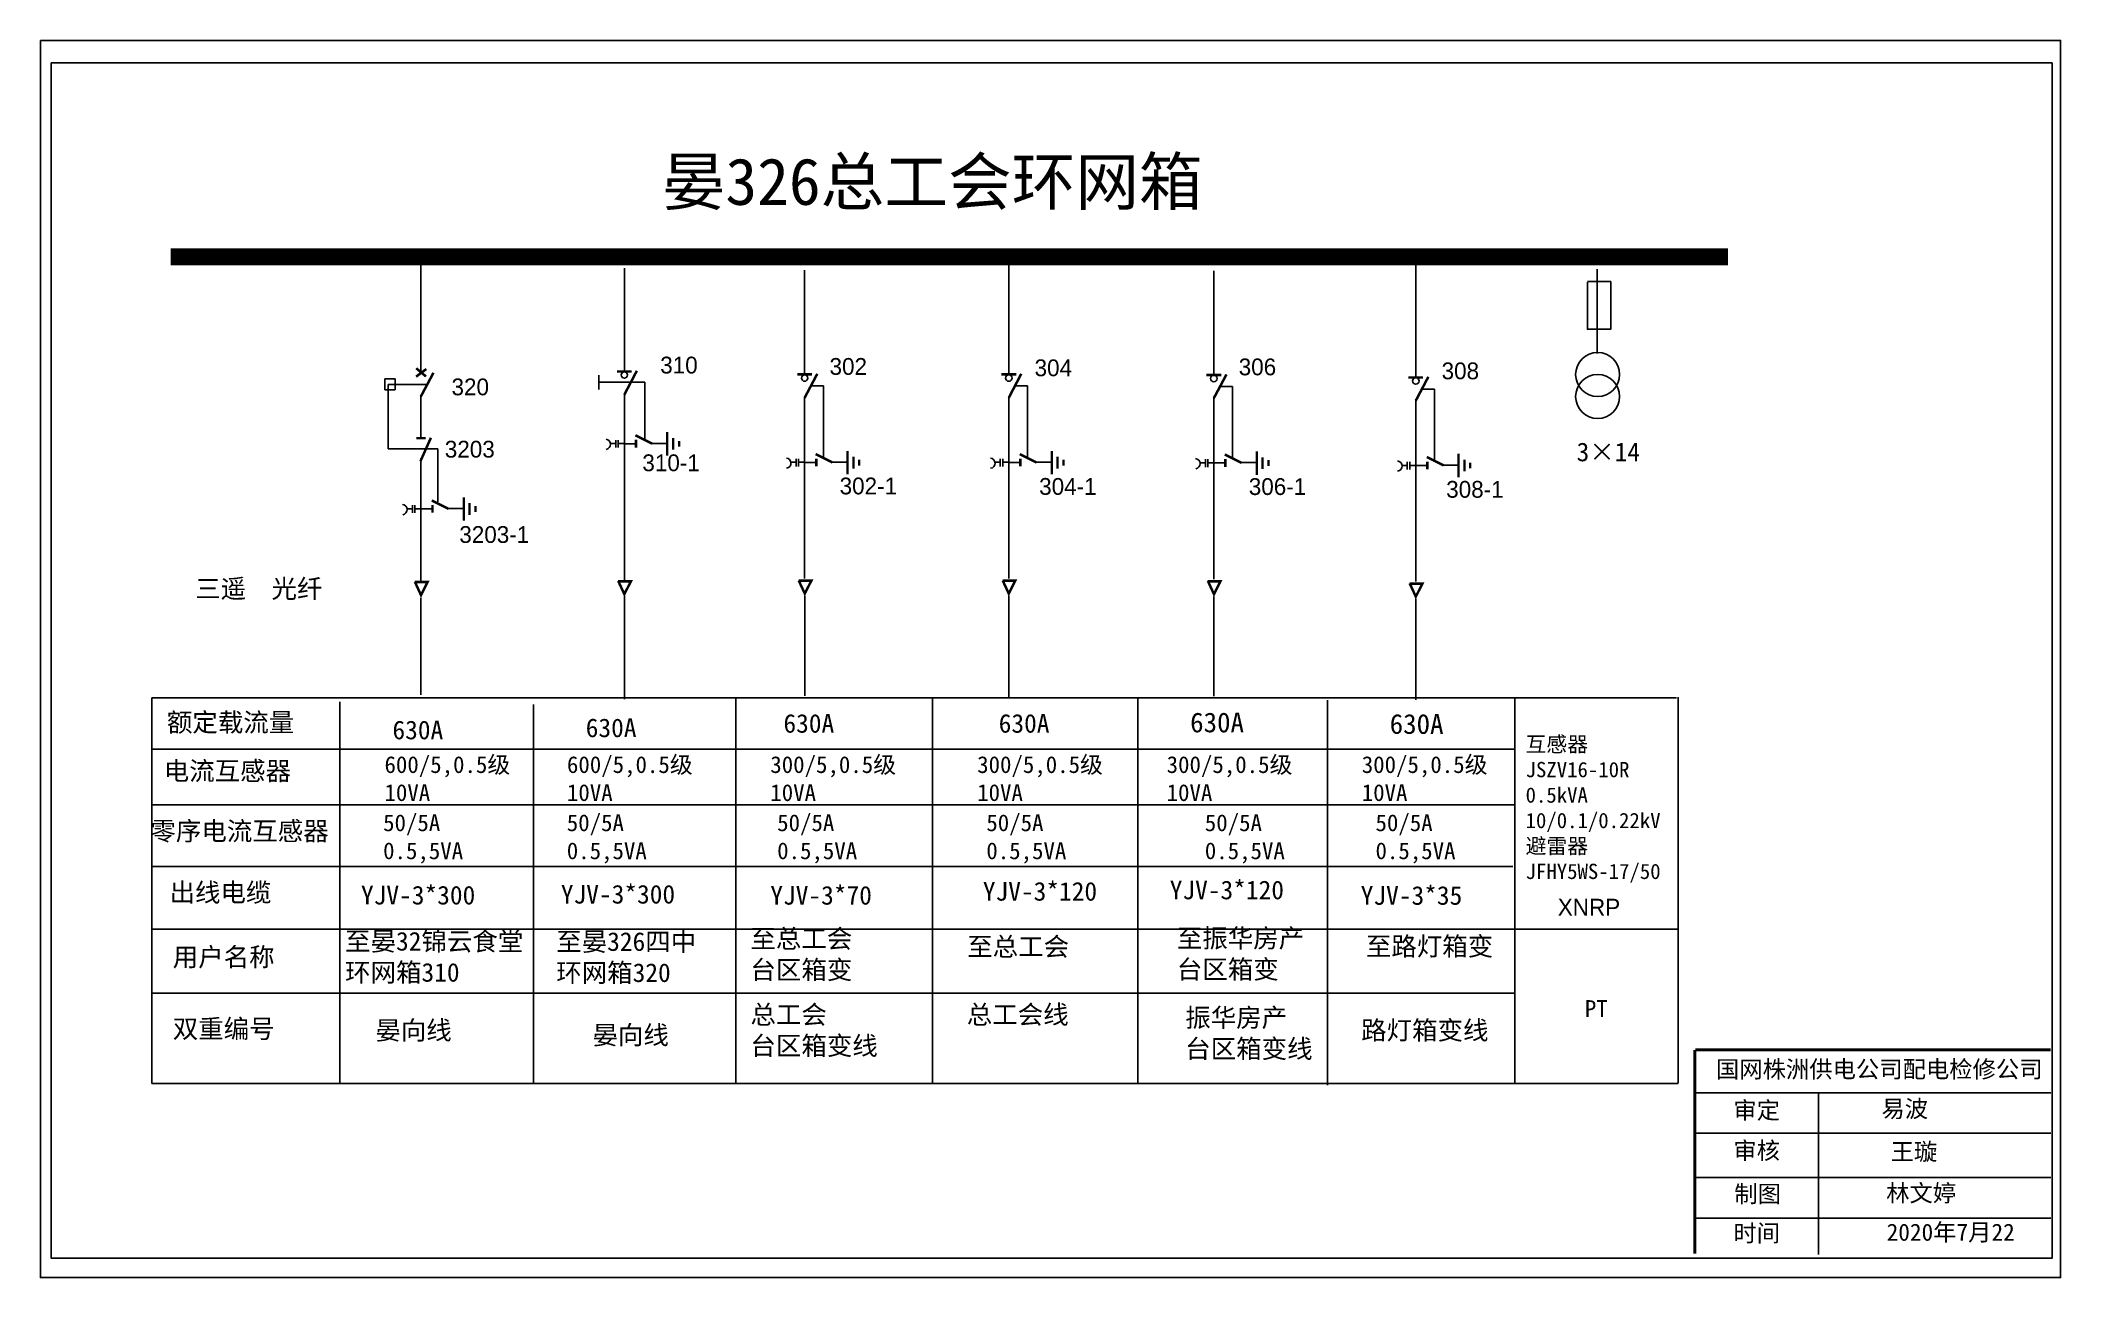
# Model space of a CAD drawing. Extents: x 90 to 673, y -361 to -21.
# Drawn here: x 383.5 to 515.8, y -103.1 to -22.1 of the extents above; entities that cross this region are included whole.
import ezdxf

# ---------------------------------------------------------------- set-up
doc = ezdxf.new("R2010")
doc.units = 0
doc.header["$LTSCALE"] = 0.774411
doc.linetypes.add('ACAD_ISO02W100', pattern=[15, 12, -3])
doc.linetypes.add('CENTER', pattern=[50.8, 31.75, -6.35, 6.35, -6.35])
doc.layers.get('0').update_dxf_attribs({"linetype": 'CONTINUOUS'})
doc.layers.add('2', color=7, linetype='CONTINUOUS')
doc.styles.add('hztxt_txtstyle_0.00_0_0', font='simkai.ttf')
doc.styles.add('hztxt_txtstyle_1.80_0_0', font='', dxfattribs={"height": 1.8, "bigfont": 'hztxt.shx'})
doc.styles.add('hztxt_txtstyle_2.70_0_0', font='simkai.ttf', dxfattribs={"height": 2.7})
doc.styles.add('字体', font='', dxfattribs={"height": 2.5})
doc.styles.get('hztxt_txtstyle_1.80_0_0').set_extended_font_data('hztxt')
doc.styles.get('字体').set_extended_font_data('KaiTi_GB2312')

msp = doc.modelspace()

# ---------------------------------------------------------------- texts
at = {"style": 'hztxt_txtstyle_1.80_0_0'}
for s, p in [('310', (424.05, -43.9)), ('302', (435.14, -43.99)), ('304', (448.57, -44.08)), ('306', (461.94, -44.02)), ('308', (475.23, -44.28)), ('320', (410.38, -45.33)), ('3203', (409.94, -49.41)), ('310-1', (422.88, -50.3)), ('302-1', (435.8, -51.82)), ('304-1', (448.87, -51.85)), ('306-1', (462.6, -51.86)), ('308-1', (475.53, -52.04)), ('3203-1', (410.89, -55)), ('XNRP', (482.84, -79.41))]:
    msp.add_text(s, height=1.1, dxfattribs=at).set_placement(p)
at = {"linetype": 'Continuous', "style": 'hztxt_txtstyle_2.70_0_0'}
msp.add_text('3×14', height=1.223, dxfattribs=at).set_placement((484.07, -49.65))
at = {"insert": (424.15, -29.8), "char_height": 3.0568, "width": 48.7429, "attachment_point": 1, "style": 'hztxt_txtstyle_0.00_0_0'}
msp.add_mtext('{\\fSimSun|b0|i0|c134|p2;晏326总工会环网箱}', dxfattribs=at)
at = {"linetype": 'Continuous', "attachment_point": 1}
for s, insert, char_height, width, style in [('{\\fSimSun|b0|i0|c134|p2;三遥  光纤}', (393.59, -57.38), 1.2227, 19.712, 'hztxt_txtstyle_2.70_0_0'), ('{\\fSimSun|b0|i0|c134|p2;额定载流量}', (391.74, -66.14), 1.2227, 19.712, 'hztxt_txtstyle_2.70_0_0'), ('{\\fSimSun|b0|i0|c134|p2;630A}', (458.76, -66.11), 1.2958, 10.4195, 'hztxt_txtstyle_0.00_0_0'), ('{\\fSimSun|b0|i0|c134|p2;630A}', (406.51, -66.64), 1.2227, 19.712, 'hztxt_txtstyle_2.70_0_0'), ('{\\fSimSun|b0|i0|c134|p2;630A}', (419.17, -66.5), 1.2227, 19.712, 'hztxt_txtstyle_2.70_0_0'), ('{\\fSimSun|b0|i0|c134|p2;630A}', (432.12, -66.21), 1.2227, 19.712, 'hztxt_txtstyle_2.70_0_0'), ('{\\fSimSun|b0|i0|c134|p2;630A}', (446.22, -66.21), 1.2227, 19.712, 'hztxt_txtstyle_2.70_0_0'), ('{\\fSimSun|b0|i0|c134|p2;630A}', (471.83, -66.21), 1.2958, 10.4195, 'hztxt_txtstyle_0.00_0_0'), ('\\A1;{\\fSimSun|b0|i0|c134|p2;600/5,0.5级\\P10VA}', (405.99, -68.97), 1.1005, 20.2917, 'hztxt_txtstyle_2.70_0_0'), ('\\A1;{\\fSimSun|b0|i0|c134|p2;600/5,0.5级\\P10VA}', (417.94, -68.97), 1.1005, 20.2917, 'hztxt_txtstyle_2.70_0_0'), ('\\A1;{\\fSimSun|b0|i0|c134|p2;300/5,0.5级\\P10VA}', (431.26, -68.97), 1.1005, 20.2917, 'hztxt_txtstyle_2.70_0_0'), ('\\A1;{\\fSimSun|b0|i0|c134|p2;300/5,0.5级\\P10VA}', (444.81, -68.97), 1.1005, 20.2917, 'hztxt_txtstyle_2.70_0_0'), ('\\A1;{\\fSimSun|b0|i0|c134|p2;300/5,0.5级\\P10VA}', (457.22, -68.97), 1.1005, 20.2917, 'hztxt_txtstyle_2.70_0_0'), ('\\A1;{\\fSimSun|b0|i0|c134|p2;300/5,0.5级\\P10VA}', (470, -68.97), 1.1005, 20.2917, 'hztxt_txtstyle_2.70_0_0'), ('\\A1;{\\fSimSun|b0|i0|c134|p2;互感器\\PJSZV16-10R 0.5kVA\\P10/0.1/0.22kV\\P避雷器\\PJFHY5WS-17/50}', (480.73, -67.68), 1, 9.4425, 'hztxt_txtstyle_2.70_0_0'), ('{\\fSimSun|b0|i0|c134|p2;电流互感器}', (391.53, -69.32), 1.2227, 19.712, 'hztxt_txtstyle_2.70_0_0'), ('{\\fSimSun|b0|i0|c134|p2;50/5A\\P0.5,5VA}', (405.9, -72.78), 1.1005, 19.712, 'hztxt_txtstyle_2.70_0_0'), ('{\\fSimSun|b0|i0|c134|p2;50/5A\\P0.5,5VA}', (417.93, -72.78), 1.1005, 19.712, 'hztxt_txtstyle_2.70_0_0'), ('{\\fSimSun|b0|i0|c134|p2;50/5A\\P0.5,5VA}', (431.71, -72.78), 1.1005, 19.712, 'hztxt_txtstyle_2.70_0_0'), ('{\\fSimSun|b0|i0|c134|p2;50/5A\\P0.5,5VA}', (445.41, -72.78), 1.1005, 19.712, 'hztxt_txtstyle_2.70_0_0'), ('{\\fSimSun|b0|i0|c134|p2;50/5A\\P0.5,5VA}', (459.72, -72.78), 1.1005, 19.712, 'hztxt_txtstyle_2.70_0_0'), ('{\\fSimSun|b0|i0|c134|p2;50/5A\\P0.5,5VA}', (470.9, -72.78), 1.1005, 19.712, 'hztxt_txtstyle_2.70_0_0'), ('{\\fSimSun|b0|i0|c134|p2;零序电流互感器}', (390.66, -73.26), 1.2227, 19.712, 'hztxt_txtstyle_2.70_0_0'), ('{\\fSimSun|b0|i0|c134|p2;出线电缆}', (391.91, -77.28), 1.2227, 19.712, 'hztxt_txtstyle_2.70_0_0'), ('{\\fSimSun|b0|i0|c134|p2;YJV-3*300}', (404.45, -77.46), 1.2227, 19.712, 'hztxt_txtstyle_2.70_0_0'), ('{\\fSimSun|b0|i0|c134|p2;YJV-3*300}', (417.54, -77.4), 1.2227, 19.712, 'hztxt_txtstyle_2.70_0_0'), ('{\\fSimSun|b0|i0|c134|p2;YJV-3*70}', (431.26, -77.47), 1.2227, 19.712, 'hztxt_txtstyle_2.70_0_0'), ('{\\fSimSun|b0|i0|c134|p2;YJV-3*120}', (445.18, -77.21), 1.2227, 19.712, 'hztxt_txtstyle_2.70_0_0'), ('{\\fSimSun|b0|i0|c134|p2;YJV-3*120}', (457.42, -77.12), 1.2227, 19.712, 'hztxt_txtstyle_2.70_0_0'), ('{\\fSimSun|b0|i0|c134|p2;YJV-3*35}', (469.93, -77.48), 1.2227, 19.712, 'hztxt_txtstyle_2.70_0_0'), ('{\\fSimSun|b0|i0|c134|p2;至晏32锦云食堂\\P环网箱310}', (403.41, -80.48), 1.2227, 19.712, 'hztxt_txtstyle_2.70_0_0'), ('{\\fSimSun|b0|i0|c134|p2;至晏326四中\\P环网箱320}', (417.24, -80.5), 1.2227, 19.712, 'hztxt_txtstyle_2.70_0_0'), ('{\\fSimSun|b0|i0|c134|p2;至总工会\\P台区箱变}', (429.96, -80.31), 1.2227, 19.712, 'hztxt_txtstyle_2.70_0_0'), ('{\\fSimSun|b0|i0|c134|p2;至总工会}', (444.16, -80.83), 1.2227, 19.712, 'hztxt_txtstyle_2.70_0_0'), ('{\\fSimSun|b0|i0|c134|p2;至振华房产\\P台区箱变}', (457.89, -80.28), 1.2227, 9.9319, 'hztxt_txtstyle_2.70_0_0'), ('{\\fSimSun|b0|i0|c134|p2;至路灯箱变}', (470.27, -80.81), 1.2227, 19.712, 'hztxt_txtstyle_2.70_0_0'), ('{\\fSimSun|b0|i0|c134|p2;用户名称}', (392.12, -81.51), 1.2227, 19.712, 'hztxt_txtstyle_2.70_0_0'), ('{\\fSimSun|b0|i0|c134|p2;总工会\\P台区箱变线}', (429.96, -85.28), 1.2227, 19.712, 'hztxt_txtstyle_2.70_0_0'), ('{\\fSimSun|b0|i0|c134|p2;总工会线}', (444.13, -85.28), 1.2227, 19.712, 'hztxt_txtstyle_2.70_0_0'), ('{\\fSimSun|b0|i0|c134|p2;振华房产\\P台区箱变线}', (458.44, -85.48), 1.2227, 19.712, 'hztxt_txtstyle_2.70_0_0'), ('{\\fSimSun|b0|i0|c134|p2;PT}', (484.61, -84.95), 1.1048, 8.5951, 'hztxt_txtstyle_0.00_0_0'), ('{\\fSimSun|b0|i0|c134|p2;双重编号}', (392.12, -86.21), 1.2227, 19.712, 'hztxt_txtstyle_2.70_0_0'), ('{\\fSimSun|b0|i0|c134|p2;晏向线}', (405.39, -86.31), 1.2227, 19.712, 'hztxt_txtstyle_2.70_0_0'), ('{\\fSimSun|b0|i0|c134|p2;晏向线}', (419.61, -86.62), 1.2227, 19.712, 'hztxt_txtstyle_2.70_0_0'), ('{\\fSimSun|b0|i0|c134|p2;路灯箱变线}', (469.96, -86.31), 1.2227, 19.712, 'hztxt_txtstyle_2.70_0_0'), ('国网株洲供电公司配电检修公司', (493.2, -88.91), 1.1203, 30.6286, '字体'), ('审定', (494.34, -91.6), 1.12, 8.7614, '字体'), ('{\\fSimSun|b0|i0|c134|p2;易波}', (504.04, -91.5), 1.1203, 8.7614, '字体'), ('审核', (494.34, -94.24), 1.12, 8.7614, '字体'), ('{\\fSimSun|b0|i0|c134|p2;王璇}', (504.64, -94.31), 1.1203, 12.3436, '字体'), ('制图', (494.4, -97.08), 1.12, 8.7614, '字体'), ('{\\fSimSun|b0|i0|c134|p2;林文婷}', (504.35, -97.03), 1.1203, 8.7614, '字体'), ('时间', (494.34, -99.65), 1.12, 8.7614, '字体'), ('2020{\\fSimSun|b0|i0|c134|p2;年}7{\\fSimSun|b0|i0|c134|p2;月22}', (504.38, -99.59), 1.1203, 8.7614, '字体')]:
    msp.add_mtext(s, dxfattribs=dict(at, insert=insert, char_height=char_height, width=width, style=style))

# ---------------------------------------------------------------- blocks, each defined once
blk = doc.blocks.new('JD')
for points in [[(-2, 0.2), (-2, -0.2), (2, 0.2), (2, -0.2)], [(1, -1.2), (1, -0.8), (-1, -1.2), (-1, -0.8)], [(-0.5, -1.8), (-0.5, -2.2), (0.5, -1.8), (0.5, -2.2)]]:
    blk.add_trace(points)

# ---------------------------------------------------------------- linework, layer by layer
for p, q in [((408.37, -36.8), (408.37, -43.87)), ((421.7, -37.01), (421.7, -43.75)), ((446.88, -36.43), (446.88, -43.94)), ((473.54, -36.63), (473.54, -44.14)), ((433.51, -37.14), (433.51, -43.94)), ((460.31, -37.18), (460.31, -43.98)), ((485.42, -37.06), (485.42, -42.59)), ((406.02, -44.25), (406.69, -44.25)), ((406.02, -44.25), (406.02, -44.98)), ((406.02, -44.98), (406.69, -44.98)), ((406.69, -44.25), (406.69, -44.98)), ((408.37, -45.37), (408.37, -48.1)), ((421.7, -45.25), (421.7, -57.48)), ((433.51, -45.44), (433.51, -57.34)), ((446.88, -45.44), (446.88, -57.34)), ((460.31, -45.48), (460.31, -57.37)), ((473.54, -45.64), (473.54, -57.53)), ((421.7, -48.5), (422.46, -48.5)), ((423.46, -48.48), (424.49, -48.48)), ((408.37, -49.46), (408.37, -57.52)), ((433.51, -49.73), (434.27, -49.73)), ((435.27, -49.71), (436.31, -49.71)), ((446.88, -49.73), (447.64, -49.73)), ((448.64, -49.71), (449.67, -49.71)), ((460.31, -49.76), (461.07, -49.76)), ((462.07, -49.74), (463.11, -49.74)), ((473.54, -49.92), (474.3, -49.92)), ((475.29, -49.9), (476.33, -49.9)), ((408.37, -52.77), (409.13, -52.77)), ((410.13, -52.75), (411.17, -52.75))]:
    msp.add_line(p, q)
at = {"linetype": 'ACAD_ISO02W100'}
for p, q in [((408.7, -44.63), (406.23, -44.63)), ((406.23, -44.63), (406.23, -48.83)), ((406.23, -48.83), (409.49, -48.83)), ((409.49, -48.83), (409.49, -52.3))]:
    msp.add_line(p, q, dxfattribs=at)
at = {"linetype": 'CENTER'}
for p, q in [((408.38, -58.6), (408.38, -64.95)), ((421.7, -58.47), (421.7, -65.24)), ((433.52, -58.46), (433.52, -65.01)), ((446.88, -58.46), (446.88, -65.08)), ((460.32, -58.5), (460.32, -65.04)), ((473.54, -58.66), (473.54, -65.27))]:
    msp.add_line(p, q, dxfattribs=at)
at = {"linetype": 'Continuous'}
for p, q in [((390.74, -90.42), (390.74, -65.14)), ((390.74, -65.14), (490.62, -65.14)), ((403.06, -65.41), (403.06, -90.42)), ((415.75, -65.58), (415.75, -90.4)), ((429, -65.18), (429, -90.42)), ((441.89, -65.18), (441.89, -90.42)), ((455.34, -65.2), (455.34, -90.43)), ((467.76, -65.29), (467.76, -90.52)), ((480.03, -65.15), (480.03, -90.44)), ((490.72, -65.1), (490.72, -90.38)), ((390.74, -68.51), (480, -68.51)), ((390.74, -72.15), (480.03, -72.15)), ((390.74, -76.2), (479.9, -76.2)), ((390.74, -80.31), (490.72, -80.31)), ((390.74, -84.5), (480, -84.5)), ((490.72, -90.42), (390.74, -90.42)), ((491.84, -91.02), (515.13, -91.02)), ((499.92, -91.02), (499.92, -101.6)), ((491.84, -93.67), (515.13, -93.67)), ((491.84, -96.56), (515.13, -96.56)), ((491.84, -99.22), (515.13, -99.22))]:
    msp.add_line(p, q, dxfattribs=at)
for points in [[(383.45, -22.08), (515.77, -22.08), (515.77, -103.12), (383.45, -103.12)], [(384.16, -23.56), (515.21, -23.56), (515.21, -101.86), (384.16, -101.86)]]:
    msp.add_lwpolyline(points, close=True, dxfattribs=at)
for points, const_width in [([(391.98, -36.26), (493.98, -36.26)], 1.1), ([(408.07, -43.56), (408.71, -44.1)], 0.165), ([(408.06, -44.11), (408.73, -43.61)], 0.165), ([(421.7, -45.29), (422.52, -43.72)], 0.165), ([(408.37, -45.41), (409.2, -43.85)], 0.165), ([(421.21, -43.77), (422.19, -43.77)], 0.165), ([(433.03, -43.96), (434, -43.96)], 0.165), ([(433.51, -45.49), (434.34, -43.92)], 0.165), ([(446.39, -43.96), (447.37, -43.96)], 0.165), ([(446.88, -45.49), (447.7, -43.92)], 0.165), ([(459.83, -44), (460.8, -44)], 0.165), ([(460.31, -45.52), (461.14, -43.96)], 0.165), ([(473.05, -44.16), (474.02, -44.16)], 0.165), ([(473.54, -45.68), (474.36, -44.12)], 0.165), ([(408.08, -48.14), (408.69, -48.14)], 0.165), ([(408.34, -49.66), (409.03, -48.11)], 0.165), ([(422.42, -47.95), (423.52, -48.5)], 0.165), ([(422.46, -48.24), (422.46, -48.75)], 0.165), ([(434.23, -49.18), (435.33, -49.73)], 0.165), ([(434.27, -49.48), (434.27, -49.98)], 0.165), ([(447.6, -49.18), (448.7, -49.73)], 0.165), ([(447.64, -49.48), (447.64, -49.98)], 0.165), ([(461.03, -49.21), (462.13, -49.76)], 0.165), ([(461.07, -49.51), (461.07, -50.02)], 0.165), ([(474.26, -49.37), (475.36, -49.92)], 0.165), ([(474.3, -49.67), (474.3, -50.18)], 0.165), ([(409.09, -52.22), (410.19, -52.77)], 0.165), ([(409.13, -52.52), (409.13, -53.02)], 0.165), ([(407.97, -57.56), (408.81, -57.56), (408.38, -58.42), (407.98, -57.55)], 0.165), ([(421.29, -57.51), (422.13, -57.51), (421.7, -58.36), (421.3, -57.49)], 0.165), ([(433.11, -57.47), (433.95, -57.47), (433.52, -58.32), (433.12, -57.46)], 0.165), ([(446.47, -57.47), (447.31, -57.47), (446.88, -58.32), (446.48, -57.46)], 0.165), ([(459.91, -57.51), (460.75, -57.51), (460.32, -58.36), (459.92, -57.49)], 0.165), ([(473.13, -57.67), (473.97, -57.67), (473.54, -58.52), (473.14, -57.65)], 0.165)]:
    msp.add_lwpolyline(points, dxfattribs=dict(const_width=const_width))
for points in [[(484.78, -37.91), (484.78, -41), (486.31, -41), (486.31, -37.88), (484.78, -37.88)], [(420.03, -44.02), (420.03, -44.94)], [(421.14, -48.49), (420.8, -48.49)], [(421.14, -48.26), (421.14, -48.76)], [(421.3, -48.26), (421.3, -48.76)], [(421.7, -48.49), (421.3, -48.49)], [(432.96, -49.72), (432.61, -49.72)], [(432.96, -49.49), (432.96, -49.99)], [(433.11, -49.49), (433.11, -49.99)], [(433.51, -49.72), (433.11, -49.72)], [(446.32, -49.72), (445.98, -49.72)], [(446.32, -49.49), (446.32, -49.99)], [(446.48, -49.49), (446.48, -49.99)], [(446.88, -49.72), (446.48, -49.72)], [(459.76, -49.76), (459.41, -49.76)], [(459.76, -49.52), (459.76, -50.03)], [(459.91, -49.52), (459.91, -50.03)], [(460.31, -49.76), (459.91, -49.76)], [(472.98, -49.92), (472.63, -49.92)], [(472.98, -49.68), (472.98, -50.19)], [(473.14, -49.68), (473.14, -50.19)], [(473.53, -49.92), (473.14, -49.92)], [(407.82, -52.76), (407.47, -52.76)], [(407.82, -52.53), (407.82, -53.03)], [(407.97, -52.53), (407.97, -53.03)], [(408.37, -52.76), (407.97, -52.76)]]:
    msp.add_lwpolyline(points)
at = {"linetype": 'ACAD_ISO02W100'}
for points in [[(423.05, -48.24), (423.05, -44.48), (420.03, -44.48)], [(434.74, -49.48), (434.74, -44.72), (433.92, -44.72)], [(448.11, -49.48), (448.11, -44.72), (447.28, -44.72)], [(461.54, -49.52), (461.54, -44.76), (460.72, -44.76)], [(474.76, -49.68), (474.76, -44.92), (473.94, -44.92)]]:
    msp.add_lwpolyline(points, dxfattribs=at)
for points in [[(420.5, -48.21, -0.877934), (420.51, -48.87)], [(432.31, -49.44, -0.877934), (432.33, -50.11)], [(445.68, -49.44, -0.877934), (445.69, -50.11)], [(459.11, -49.47, -0.877934), (459.13, -50.14)], [(472.34, -49.63, -0.877934), (472.35, -50.3)], [(407.17, -52.48, -0.877934), (407.19, -53.15)]]:
    msp.add_lwpolyline(points, format="xyb")
at = {"linetype": 'Continuous', "const_width": 0.187}
for points in [[(491.82, -88.21), (491.82, -101.56)], [(491.84, -88.21), (515.13, -88.21)]]:
    msp.add_lwpolyline(points, dxfattribs=at)
for centre in [(421.7, -44), (433.51, -44.2), (446.88, -44.2), (460.31, -44.23), (473.54, -44.39)]:
    msp.add_circle(centre, 0.211)
at = {"layer": '2', "color": 3}
for centre in [(485.45, -43.97), (485.45, -45.41)]:
    msp.add_circle(centre, 1.44, dxfattribs=at)

# ---------------------------------------------------------------- block references
at = {"xscale": 0.3851583905826654, "yscale": 0.3851583905826654, "zscale": 0.3851583905826681, "rotation": 90}
for p in [(424.51, -48.51), (436.32, -49.74), (449.69, -49.74), (463.12, -49.77), (476.34, -49.93), (411.18, -52.78)]:
    msp.add_blockref('JD', p, dxfattribs=at)

msp.set_redraw_order([(e.dxf.handle, doc.entitydb.next_handle()) for e in msp.query("TEXT MTEXT ATTDEF DIMENSION ARC_DIMENSION")])  # texts and dimensions are drawn at this point

doc.saveas('drawing.dxf')
